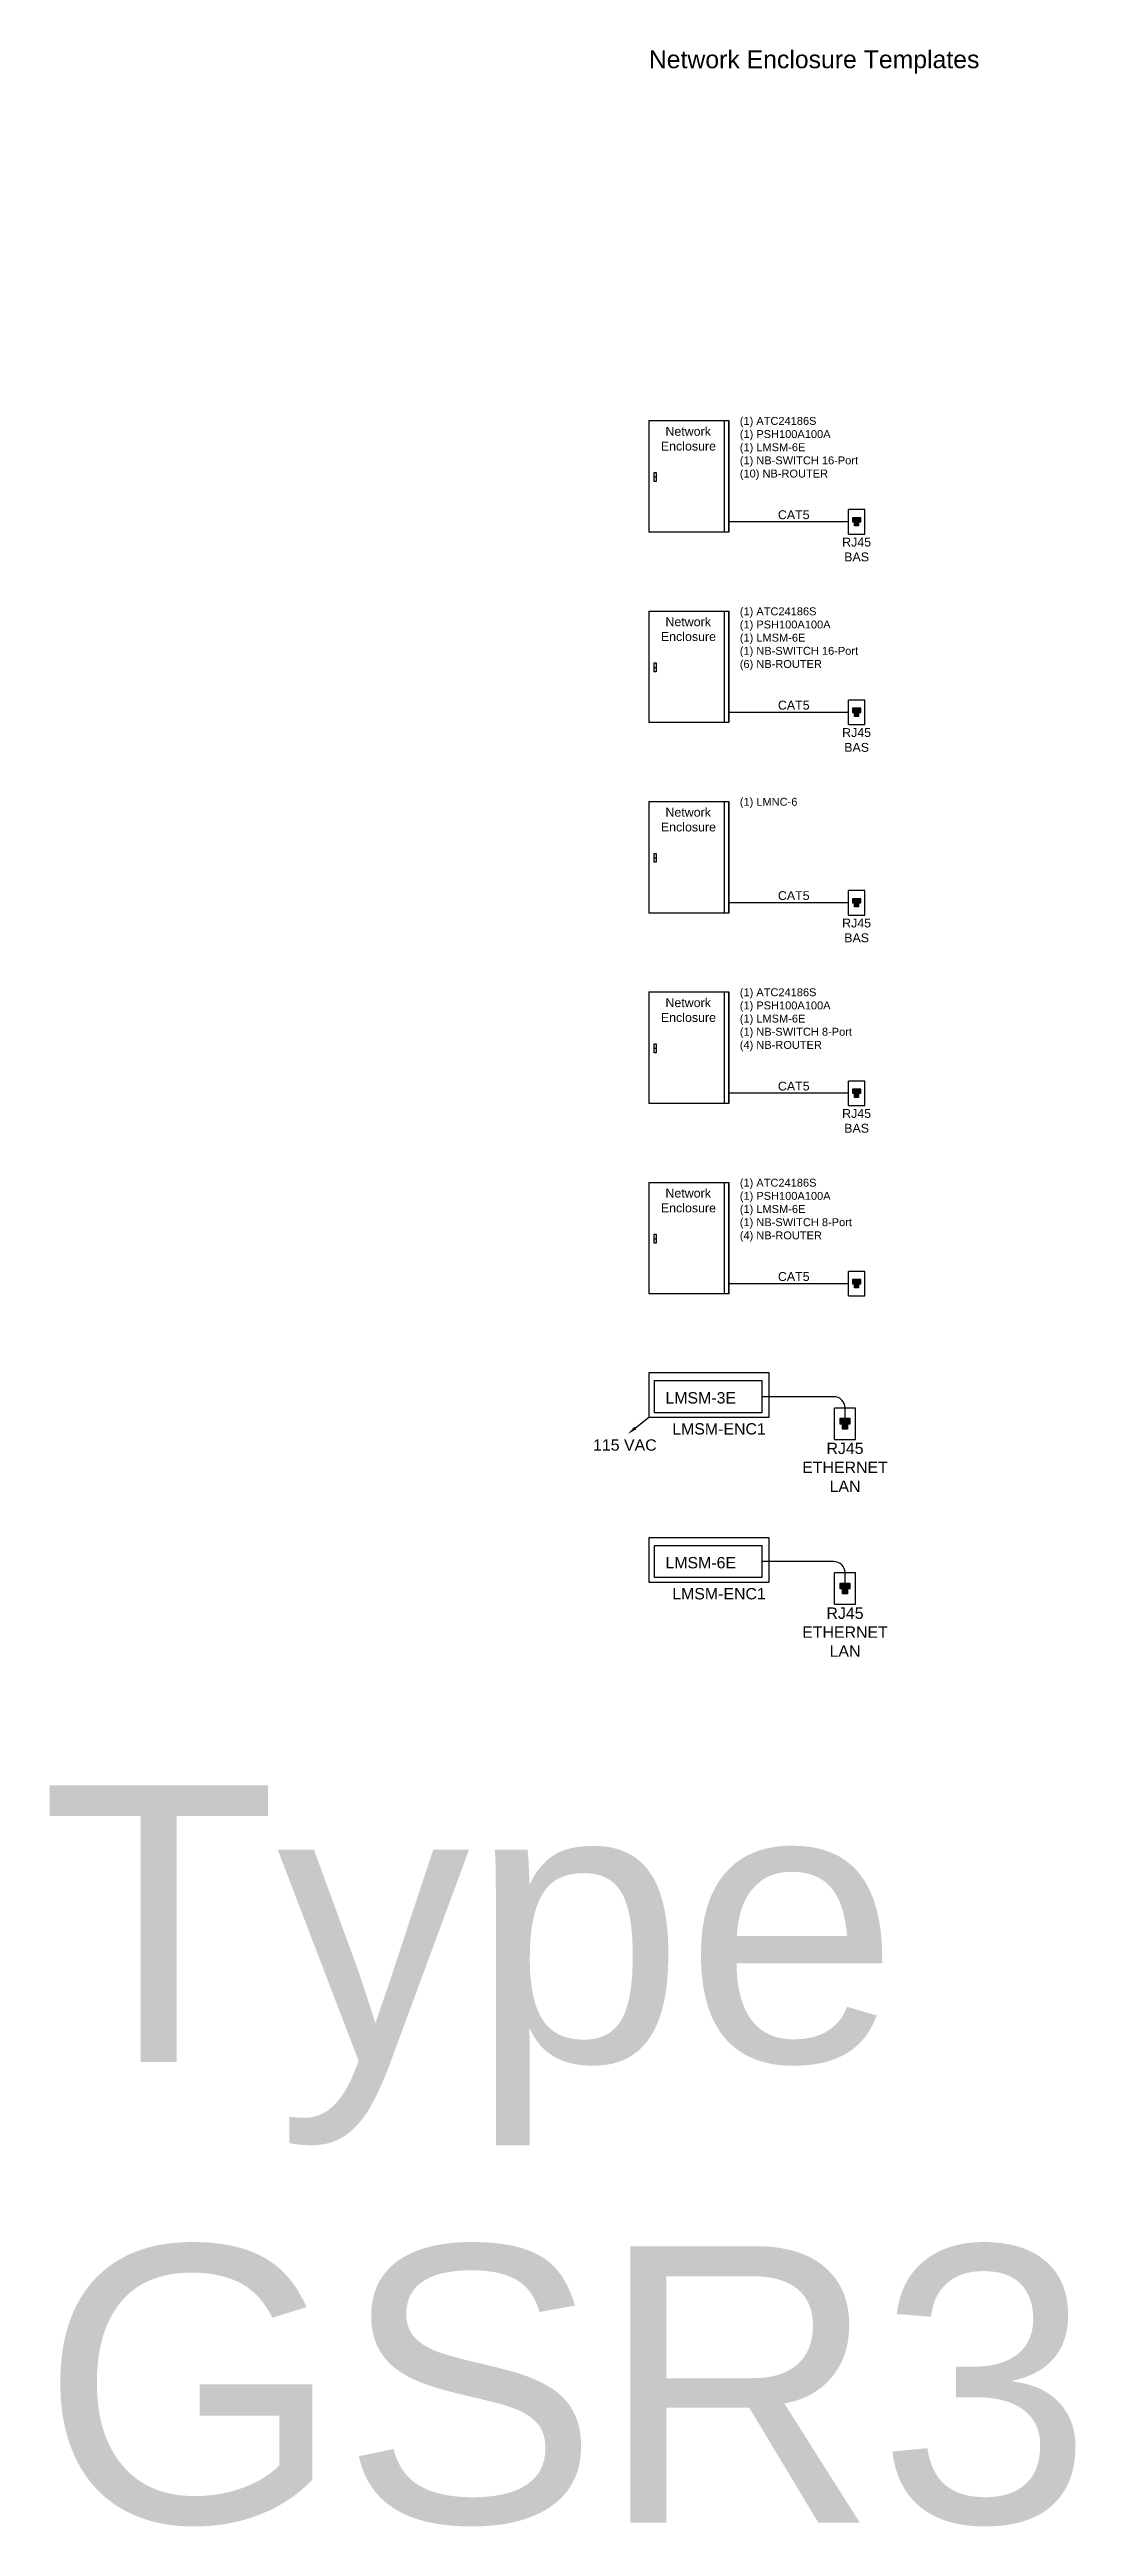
# Model space of a CAD drawing. Header units: inches. Extents: x -233 to 23, y -182 to 484.
# Drawn here: x -51.3 to -25.3, y -25.7 to 37 of the extents above; entities that cross this region are included whole.
import ezdxf
from ezdxf.enums import TextEntityAlignment as Align

# ---------------------------------------------------------------- set-up
doc = ezdxf.new("R2010")
doc.units = ezdxf.units.IN
doc.header["$MEASUREMENT"] = 0
for name, color, linetype in [('16 NB-switch', 6, 'Continuous'), ('Riser', 7, 'Continuous'), ('WS', 7, 'Continuous')]:
    doc.layers.add(name, color=color, linetype=linetype)
doc.styles.get("Standard").update_dxf_attribs({"font": 'arial.ttf'})

msp = doc.modelspace()

# ---------------------------------------------------------------- texts
at = {"insert": (-36.14234, 36.68499), "char_height": 0.449284, "attachment_point": 4}
msp.add_mtext_dynamic_manual_height_columns('Network Enclosure Templates', width=26.7906867, gutter_width=1, heights=[0], dxfattribs=at)
at = {"linetype": 'Continuous', "char_height": 0.22464, "width": 2.0842115, "attachment_point": 2}
for s, insert in [('CAT5', (-32.47289, 25.33136)), ('RJ45\\PBAS', (-30.8814, 24.63727)), ('CAT5', (-32.47289, 20.50748)), ('RJ45\\PBAS', (-30.8814, 19.81339)), ('CAT5', (-32.47289, 15.6836)), ('RJ45\\PBAS', (-30.8814, 14.98951)), ('CAT5', (-32.47289, 10.85972)), ('RJ45\\PBAS', (-30.8814, 10.16563)), ('CAT5', (-32.47289, 6.03584))]:
    msp.add_mtext(s, dxfattribs=dict(at, insert=insert))
at = {"layer": '16 NB-switch', "char_height": 0.2, "attachment_point": 1}
for s, insert, width in [('(1) ATC24186S\\P(1) PSH100A100A \\P(1) LMSM-6E\\P(1) NB-SWITCH 16-Port\\P(10) NB-ROUTER', (-33.83945, 27.69513), 4.1179883), ('(1) ATC24186S\\P(1) PSH100A100A \\P(1) LMSM-6E\\P(1) NB-SWITCH 16-Port\\P(6) NB-ROUTER', (-33.83945, 22.87125), 3.75), ('(1) LMNC-6', (-33.83945, 18.04737), 3.75), ('(1) ATC24186S\\P(1) PSH100A100A \\P(1) LMSM-6E\\P(1) NB-SWITCH 8-Port\\P(4) NB-ROUTER\\P', (-33.83945, 13.22348), 3.75), ('(1) ATC24186S\\P(1) PSH100A100A \\P(1) LMSM-6E\\P(1) NB-SWITCH 8-Port\\P(4) NB-ROUTER\\P', (-33.83945, 8.3996), 3.75)]:
    msp.add_mtext(s, dxfattribs=dict(at, insert=insert, width=width))
at = {"layer": 'Riser', "color": 30, "insert": (-51.53668, -16.35191), "char_height": 7, "attachment_point": 4}
msp.add_mtext_dynamic_manual_height_columns('Type \\PGSR3', width=26.7906867, gutter_width=1, heights=[0], dxfattribs=at)

# ---------------------------------------------------------------- blocks, each defined once
blk = doc.blocks.new('LMSM-3E')
for points in [[(-1.525, -1.124), (1.525, -1.124), (1.525, 0), (-1.525, 0)], [(-1.382, -0.197), (1.339, -0.197), (1.339, -1.01), (-1.382, -1.01)]]:
    blk.add_lwpolyline(points, close=True)
at = {"layer": 'WS'}
for p, q in [((3.155, -0.603), (1.339, -0.603)), ((-1.867, -1.398), (-1.525, -1.124)), ((3.178, -1.687), (3.178, -0.891)), ((3.178, -1.687), (3.178, -0.891)), ((3.709, -0.891), (3.178, -0.891)), ((3.709, -0.891), (3.178, -0.891)), ((3.576, -1.157), (3.311, -1.157)), ((3.576, -1.157), (3.311, -1.157)), ((3.311, -1.157), (3.311, -1.289)), ((3.311, -1.157), (3.311, -1.289)), ((3.443, -1.157), (3.443, -0.891)), ((3.576, -1.289), (3.576, -1.157)), ((3.576, -1.289), (3.576, -1.157)), ((3.709, -1.687), (3.709, -0.891)), ((3.709, -1.687), (3.709, -0.891)), ((3.178, -1.687), (3.709, -1.687)), ((3.178, -1.687), (3.709, -1.687)), ((3.311, -1.289), (3.576, -1.289)), ((3.311, -1.289), (3.576, -1.289)), ((3.377, -1.422), (3.377, -1.289)), ((3.377, -1.422), (3.377, -1.289)), ((3.51, -1.422), (3.377, -1.422)), ((3.51, -1.422), (3.377, -1.422)), ((3.51, -1.289), (3.51, -1.422)), ((3.51, -1.289), (3.51, -1.422))]:
    blk.add_line(p, q, dxfattribs=at)
blk.add_arc((3.155, -0.891), 0.288, 0, 90, dxfattribs=at)
for points in [[(3.576, -1.157), (3.311, -1.157), (3.576, -1.289), (3.311, -1.289)], [(3.576, -1.157), (3.311, -1.157), (3.576, -1.289), (3.311, -1.289)], [(-1.842, -1.429), (-1.893, -1.366), (-2.057, -1.55)], [(3.51, -1.289), (3.377, -1.289), (3.51, -1.422), (3.377, -1.422)], [(3.51, -1.289), (3.377, -1.289), (3.51, -1.422), (3.377, -1.422)]]:
    blk.add_solid(points, dxfattribs=at)
at = {"char_height": 0.288, "width": 6.93336, "attachment_point": 1}
for s, insert in [('LMSM-3E', (-1.105, -0.488)), ('LMSM-ENC1', (-0.933, -1.274))]:
    blk.add_mtext(s, dxfattribs=dict(at, insert=insert))
at = {"layer": 'WS'}
blk.add_text('115 VAC', height=0.288, dxfattribs=at).set_placement((-1.327, -1.971), align=Align.RIGHT)
at = {"layer": 'WS', "linetype": 'Continuous', "insert": (3.443, -1.767), "char_height": 0.288, "width": 2.67207, "attachment_point": 2}
blk.add_mtext('RJ45\\PETHERNET\\PLAN', dxfattribs=at)
blk = doc.blocks.new('LMSM-6E')
for points in [[(-1.525, -1.124), (1.525, -1.124), (1.525, 0), (-1.525, 0)], [(-1.382, -0.197), (1.339, -0.197), (1.339, -1.01), (-1.382, -1.01)]]:
    blk.add_lwpolyline(points, close=True)
at = {"layer": 'WS'}
for p, q in [((3.155, -0.603), (1.339, -0.603)), ((3.178, -1.687), (3.178, -0.891)), ((3.178, -1.687), (3.178, -0.891)), ((3.709, -0.891), (3.178, -0.891)), ((3.709, -0.891), (3.178, -0.891)), ((3.576, -1.157), (3.311, -1.157)), ((3.576, -1.157), (3.311, -1.157)), ((3.311, -1.157), (3.311, -1.289)), ((3.311, -1.157), (3.311, -1.289)), ((3.443, -1.157), (3.443, -0.891)), ((3.576, -1.289), (3.576, -1.157)), ((3.576, -1.289), (3.576, -1.157)), ((3.709, -1.687), (3.709, -0.891)), ((3.709, -1.687), (3.709, -0.891)), ((3.178, -1.687), (3.709, -1.687)), ((3.178, -1.687), (3.709, -1.687)), ((3.311, -1.289), (3.576, -1.289)), ((3.311, -1.289), (3.576, -1.289)), ((3.377, -1.422), (3.377, -1.289)), ((3.377, -1.422), (3.377, -1.289)), ((3.51, -1.422), (3.377, -1.422)), ((3.51, -1.422), (3.377, -1.422)), ((3.51, -1.289), (3.51, -1.422)), ((3.51, -1.289), (3.51, -1.422))]:
    blk.add_line(p, q, dxfattribs=at)
blk.add_arc((3.155, -0.891), 0.288, 0, 90, dxfattribs=at)
for points in [[(3.576, -1.157), (3.311, -1.157), (3.576, -1.289), (3.311, -1.289)], [(3.576, -1.157), (3.311, -1.157), (3.576, -1.289), (3.311, -1.289)], [(3.51, -1.289), (3.377, -1.289), (3.51, -1.422), (3.377, -1.422)], [(3.51, -1.289), (3.377, -1.289), (3.51, -1.422), (3.377, -1.422)]]:
    blk.add_solid(points, dxfattribs=at)
at = {"char_height": 0.288, "width": 6.93336, "attachment_point": 1}
for s, insert in [('LMSM-6E', (-1.105, -0.488)), ('LMSM-ENC1', (-0.933, -1.274))]:
    blk.add_mtext(s, dxfattribs=dict(at, insert=insert))
at = {"layer": 'WS', "linetype": 'Continuous', "insert": (3.443, -1.767), "char_height": 0.288, "width": 2.67207, "attachment_point": 2}
blk.add_mtext('RJ45\\PETHERNET\\PLAN', dxfattribs=at)
blk = doc.blocks.new('LMNC')
at = {"color": 4, "lineweight": 25}
for p, q in [((-1.011, 0), (-1.011, -2.824)), ((-1.011, 0), (1.011, 0)), ((0.899, 0), (0.899, -2.824)), ((1.011, 0), (1.011, -2.824)), ((1.011, -2.824), (1.011, 0)), ((1.011, 0), (1.011, -2.824)), ((-0.879, -1.538), (-0.879, -1.314)), ((-0.879, -1.314), (-0.823, -1.314)), ((-0.879, -1.426), (-0.823, -1.426)), ((-0.823, -1.538), (-0.879, -1.538)), ((-0.823, -1.314), (-0.823, -1.538)), ((1.011, -2.824), (-1.011, -2.824))]:
    blk.add_line(p, q, dxfattribs=at)
at = {"color": 4, "insert": (-0.027, -0.46), "char_height": 0.22464, "attachment_point": 4}
blk.add_mtext('\\pi-0.5629;Network\\P\\pi-0.67882;Enclosure', dxfattribs=at)

# ---------------------------------------------------------------- linework, layer by layer
for p, q in [((-31.08834, 24.72639), (-31.08834, 25.34721)), ((-30.67446, 25.34721), (-31.08834, 25.34721)), ((-30.77793, 25.14027), (-30.98487, 25.14027)), ((-30.98487, 25.14027), (-30.98487, 25.0368)), ((-30.77793, 25.0368), (-30.77793, 25.14027)), ((-30.67446, 24.72639), (-30.67446, 25.34721)), ((-31.08834, 25.0368), (-34.12058, 25.0368)), ((-31.08834, 24.72639), (-30.67446, 24.72639)), ((-30.98487, 25.0368), (-30.77793, 25.0368)), ((-30.93313, 24.93333), (-30.93313, 25.0368)), ((-30.82966, 24.93333), (-30.93313, 24.93333)), ((-30.82966, 25.0368), (-30.82966, 24.93333)), ((-31.08834, 20.21292), (-34.12058, 20.21292)), ((-31.08834, 19.90251), (-31.08834, 20.52333)), ((-30.67446, 20.52333), (-31.08834, 20.52333)), ((-30.77793, 20.31639), (-30.98487, 20.31639)), ((-30.98487, 20.31639), (-30.98487, 20.21292)), ((-30.98487, 20.21292), (-30.77793, 20.21292)), ((-30.93313, 20.10945), (-30.93313, 20.21292)), ((-30.82966, 20.10945), (-30.93313, 20.10945)), ((-30.82966, 20.21292), (-30.82966, 20.10945)), ((-30.77793, 20.21292), (-30.77793, 20.31639)), ((-30.67446, 19.90251), (-30.67446, 20.52333)), ((-31.08834, 19.90251), (-30.67446, 19.90251)), ((-31.08834, 15.07862), (-31.08834, 15.69944)), ((-30.67446, 15.69944), (-31.08834, 15.69944)), ((-30.67446, 15.07862), (-30.67446, 15.69944)), ((-31.08834, 15.38903), (-34.12058, 15.38903)), ((-31.08834, 15.07862), (-30.67446, 15.07862)), ((-30.77793, 15.4925), (-30.98487, 15.4925)), ((-30.98487, 15.4925), (-30.98487, 15.38903)), ((-30.98487, 15.38903), (-30.77793, 15.38903)), ((-30.93313, 15.28556), (-30.93313, 15.38903)), ((-30.82966, 15.28556), (-30.93313, 15.28556)), ((-30.82966, 15.38903), (-30.82966, 15.28556)), ((-30.77793, 15.38903), (-30.77793, 15.4925)), ((-31.08834, 10.25474), (-31.08834, 10.87556)), ((-30.67446, 10.87556), (-31.08834, 10.87556)), ((-30.77793, 10.66862), (-30.98487, 10.66862)), ((-30.98487, 10.66862), (-30.98487, 10.56515)), ((-30.77793, 10.56515), (-30.77793, 10.66862)), ((-30.67446, 10.25474), (-30.67446, 10.87556)), ((-31.08834, 10.56515), (-34.12058, 10.56515)), ((-31.08834, 10.25474), (-30.67446, 10.25474)), ((-30.98487, 10.56515), (-30.77793, 10.56515)), ((-30.93313, 10.46168), (-30.93313, 10.56515)), ((-30.82966, 10.46168), (-30.93313, 10.46168)), ((-30.82966, 10.56515), (-30.82966, 10.46168)), ((-31.08834, 5.74127), (-34.12058, 5.74127)), ((-31.08834, 5.43086), (-31.08834, 6.05168)), ((-30.67446, 6.05168), (-31.08834, 6.05168)), ((-30.77793, 5.84474), (-30.98487, 5.84474)), ((-30.98487, 5.84474), (-30.98487, 5.74127)), ((-30.98487, 5.74127), (-30.77793, 5.74127)), ((-30.93313, 5.6378), (-30.93313, 5.74127)), ((-30.82966, 5.74127), (-30.82966, 5.6378)), ((-30.77793, 5.74127), (-30.77793, 5.84474)), ((-30.67446, 5.43086), (-30.67446, 6.05168)), ((-31.08834, 5.43086), (-30.67446, 5.43086)), ((-30.82966, 5.6378), (-30.93313, 5.6378))]:
    msp.add_line(p, q)
for points in [[(-30.77793, 25.14027), (-30.98487, 25.14027), (-30.77793, 25.0368), (-30.98487, 25.0368)], [(-30.82966, 25.0368), (-30.93313, 25.0368), (-30.82966, 24.93333), (-30.93313, 24.93333)], [(-30.77793, 20.31639), (-30.98487, 20.31639), (-30.77793, 20.21292), (-30.98487, 20.21292)], [(-30.82966, 20.21292), (-30.93313, 20.21292), (-30.82966, 20.10945), (-30.93313, 20.10945)], [(-30.77793, 15.4925), (-30.98487, 15.4925), (-30.77793, 15.38903), (-30.98487, 15.38903)], [(-30.82966, 15.38903), (-30.93313, 15.38903), (-30.82966, 15.28556), (-30.93313, 15.28556)], [(-30.77793, 10.66862), (-30.98487, 10.66862), (-30.77793, 10.56515), (-30.98487, 10.56515)], [(-30.82966, 10.56515), (-30.93313, 10.56515), (-30.82966, 10.46168), (-30.93313, 10.46168)], [(-30.77793, 5.84474), (-30.98487, 5.84474), (-30.77793, 5.74127), (-30.98487, 5.74127)], [(-30.82966, 5.74127), (-30.93313, 5.74127), (-30.82966, 5.6378), (-30.93313, 5.6378)]]:
    msp.add_solid(points)

# ---------------------------------------------------------------- block references
for name, p in [('LMNC', (-35.13146, 27.60222)), ('LMNC', (-35.13146, 22.77834)), ('LMNC', (-35.13146, 17.95446)), ('LMNC', (-35.13146, 13.13058)), ('LMNC', (-35.13146, 8.3067)), ('LMSM-3E', (-34.61778, 3.48281)), ('LMSM-6E', (-34.61778, -0.69262))]:
    msp.add_blockref(name, p)

msp.set_redraw_order([(e.dxf.handle, doc.entitydb.next_handle()) for e in msp.query("TEXT MTEXT ATTDEF DIMENSION ARC_DIMENSION")])  # texts and dimensions are drawn at this point

doc.saveas('drawing.dxf')
